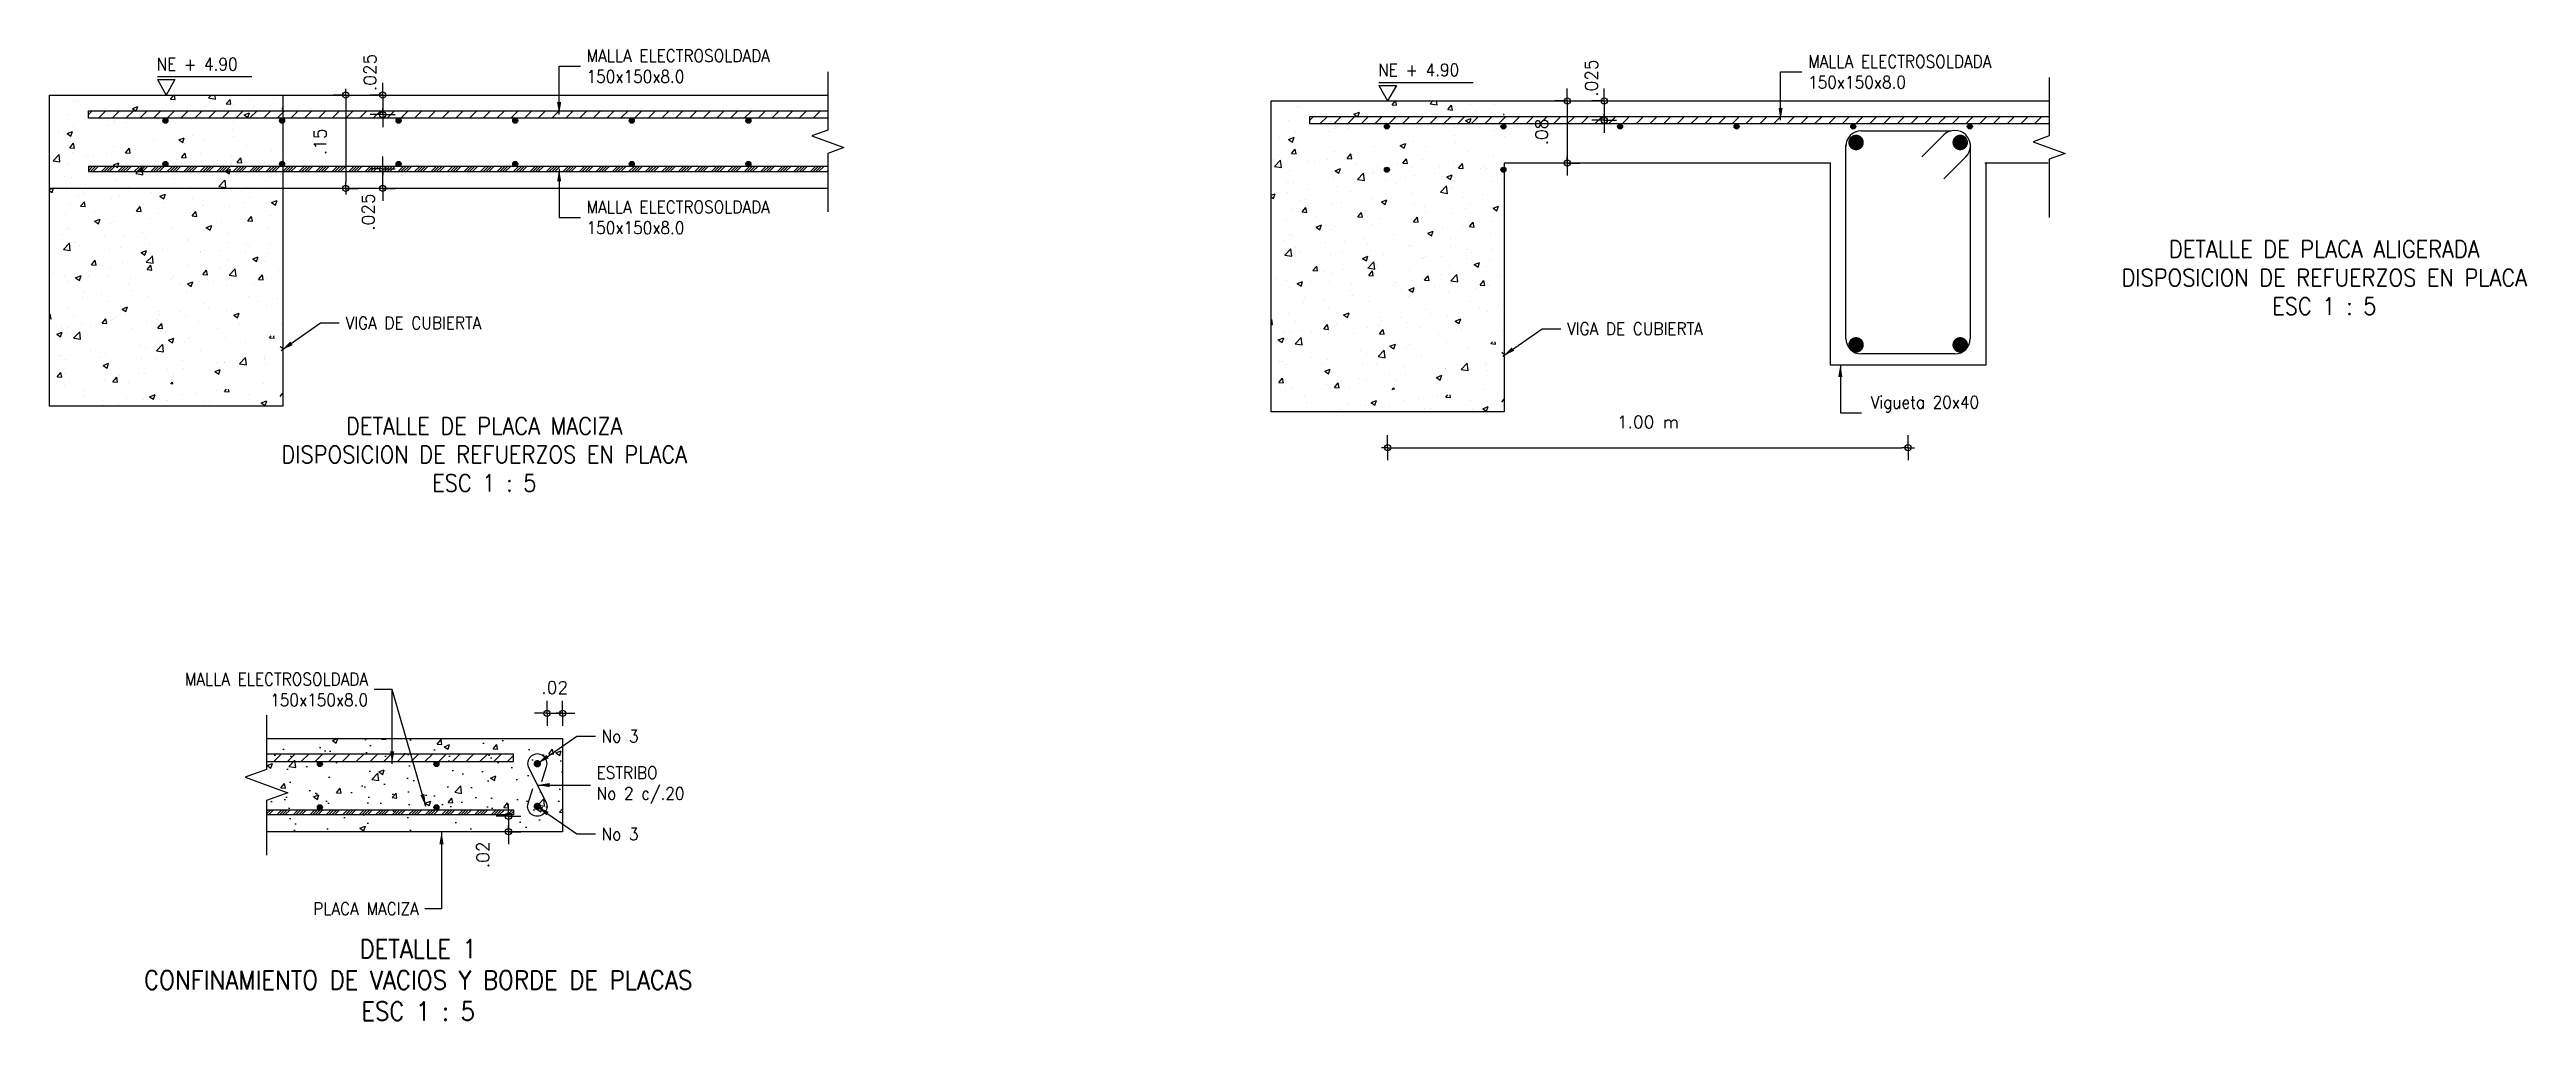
# Model space of a CAD drawing. Header units: feet. Extents: x -398 to 164, y -304 to 319.
# Drawn here: x -241.767 to -238.581, y -159.073 to -157.825 of the extents above; entities that cross this region are included whole.
import ezdxf

# ---------------------------------------------------------------- set-up
doc = ezdxf.new("R2010")
doc.units = ezdxf.units.FT
doc.header["$MEASUREMENT"] = 0
doc.layers.get('DEFPOINTS').update_dxf_attribs({"lineweight": 0})
for name, color, linetype in [('ACERO-2', 11, 'Continuous'), ('ACERO-3', 4, 'Continuous'), ('ACERO-4', 2, 'Continuous'), ('DIM', 7, 'Continuous'), ('ESTR', 7, 'Continuous'), ('FLECHAS', 7, 'Continuous'), ('HATCH', 9, 'Continuous'), ('PLACA', 3, 'Continuous'), ('PROV', 4, 'Continuous'), ('TEXTO', 7, 'Continuous')]:
    doc.layers.add(name, color=color, linetype=linetype)
doc.layers.add('TX', color=60, linetype='Continuous', lineweight=0)
doc.styles.add('D010N', font='romans.shx', dxfattribs={"height": 0.016})
doc.styles.add('ROMANS', font='romans.shx', dxfattribs={"width": 0.9})
doc.styles.add('SETEYCO', font='ROMANS.shx', dxfattribs={"width": 0.9, "height": 0.24})
doc.dimstyles.new('D010', dxfattribs={"dimtxt": 0.15, "dimasz": 0.008, "dimexe": 0, "dimexo": 0, "dimgap": 0.025, "dimtad": 1, "dimzin": 4, "dimdsep": 46, "dimtxsty": 'D010N', "dimblk1": 'DIMBLK', "dimblk2": 'DIMBLK', "dimsah": 1, "dimcen": 0.09, "dimse1": 1, "dimse2": 1, "dimclrd": 9, "dimclre": 256, "dimclrt": 256, "dimadec": 0, "dimazin": 0, "dimtfac": 6, "dimtix": 1, "dimtmove": 2, "dimatfit": 3, "dimfxl": 1, "dimtvp": 0.466667, "dimtolj": 1, "dimtzin": 4, "dimarcsym": 0})
doc.dimstyles.new('D010$7', dxfattribs={"dimtxt": 0.016, "dimasz": 0.016, "dimexe": 0, "dimexo": 0, "dimgap": 0.025, "dimtad": 1, "dimzin": 4, "dimdsep": 46, "dimtxsty": 'D010N', "dimblk1": 'DIMBLK', "dimblk2": 'DIMBLK', "dimsah": 1, "dimcen": 0.09, "dimse1": 1, "dimse2": 1, "dimclrd": 9, "dimclre": 256, "dimclrt": 256, "dimadec": 0, "dimazin": 0, "dimtfac": 6, "dimtix": 1, "dimtmove": 2, "dimatfit": 3, "dimfxl": 1, "dimtvp": 0.466667, "dimtolj": 1, "dimtzin": 4, "dimarcsym": 0})

msp = doc.modelspace()

# ---------------------------------------------------------------- texts
at = {"layer": 'TEXTO', "char_height": 0.016, "style": 'SETEYCO'}
for s, insert, attachment_point in [('MALLA ELECTROSOLDADA \\P150x150x8.0', (-241.0764, -157.846), 4), ('MALLA ELECTROSOLDADA \\P150x150x8.0', (-239.5049, -157.8534), 4), ('MALLA ELECTROSOLDADA \\P150x150x8.0', (-241.0764, -158.0405), 4), ('VIGA DE CUBIERTA', (-241.3865, -158.1763), 4), ('VIGA DE CUBIERTA', (-239.815, -158.1837), 4), ('Vigueta 20x40', (-239.4243, -158.2809), 4), ('MALLA ELECTROSOLDADA \\P150x150x8.0', (-241.3575, -158.6477), 6), ('No 3', (-241.057, -158.7077), 4), ('ESTRIBO \\PNo 2 c/.20', (-241.0634, -158.7706), 4), ('No 3', (-241.057, -158.8335), 4), ('PLACA MACIZA', (-241.2923, -158.9296), 6)]:
    msp.add_mtext(s, dxfattribs=dict(at, insert=insert, attachment_point=attachment_point))
at = {"layer": 'TX', "attachment_point": 5, "style": 'SETEYCO'}
for s, insert, char_height in [('DETALLE DE PLACA ALIGERADA\\PDISPOSICION DE REFUERZOS EN PLACA\\PESC 1 : 5', (-238.8408, -158.118), 0.022), ('DETALLE DE PLACA MACIZA\\PDISPOSICION DE REFUERZOS EN PLACA\\PESC 1 : 5', (-241.208, -158.3454), 0.022), ('DETALLE 1\\PCONFINAMIENTO DE VACIOS Y BORDE DE PLACAS \\PESC 1 : 5', (-241.2931, -159.0213), 0.024)]:
    msp.add_mtext(s, dxfattribs=dict(at, insert=insert, char_height=char_height))

# ---------------------------------------------------------------- blocks, each defined once
blk = doc.blocks.new('DIMBLK')
for q in [(0, 2), (0, -2), (-1, 0), (1, 0)]:
    blk.add_line((0, 0), q)
blk.add_circle((0, 0), 0.5)
blk = doc.blocks.new('*D224')
at = {"layer": 'DEFPOINTS', "color": 0, "transparency": 16777216}
for p in [(-241.4673, -157.8833), (-241.7173, -157.9083), (-241.3387, -157.9083)]:
    blk.add_point(p, dxfattribs=at)
at = {"layer": 'DIM', "color": 9, "lineweight": -2, "transparency": 16777216}
for p, q in [((-241.3387, -157.8753), (-241.3387, -157.8673)), ((-241.3387, -157.8833), (-241.3387, -157.9083)), ((-241.3387, -157.9163), (-241.3387, -157.9243))]:
    blk.add_line(p, q, dxfattribs=at)
at = {"layer": 'DIM', "color": 9, "lineweight": -2, "transparency": 16777216, "xscale": 0.008, "yscale": 0.008, "zscale": 0.008}
for p, rotation in [((-241.3387, -157.8833), 270), ((-241.3387, -157.9083), 90)]:
    blk.add_blockref('DIMBLK', p, dxfattribs=dict(at, rotation=rotation))
at = {"layer": 'DIM', "transparency": 16777216, "insert": (-241.355, -157.8541), "char_height": 0.016, "attachment_point": 5, "rotation": 90, "style": 'D010N'}
blk.add_mtext('\\A1;.025', dxfattribs=at)
blk = doc.blocks.new('*D225')
at = {"layer": 'DEFPOINTS', "color": 0, "transparency": 16777216}
for p in [(-241.7173, -157.9783), (-241.3387, -157.9783), (-241.7173, -158.0033)]:
    blk.add_point(p, dxfattribs=at)
at = {"layer": 'DIM', "color": 9, "lineweight": -2, "transparency": 16777216}
for p, q in [((-241.3387, -157.9703), (-241.3387, -157.9623)), ((-241.3387, -158.0033), (-241.3387, -157.9783)), ((-241.3387, -158.0113), (-241.3387, -158.0193))]:
    blk.add_line(p, q, dxfattribs=at)
at = {"layer": 'DIM', "color": 9, "lineweight": -2, "transparency": 16777216, "xscale": 0.008, "yscale": 0.008, "zscale": 0.008}
for p, rotation in [((-241.3387, -157.9783), 270), ((-241.3387, -158.0033), 90)]:
    blk.add_blockref('DIMBLK', p, dxfattribs=dict(at, rotation=rotation))
at = {"layer": 'DIM', "transparency": 16777216, "insert": (-241.3573, -158.0337), "char_height": 0.016, "attachment_point": 5, "rotation": 90, "style": 'D010N'}
blk.add_mtext('\\A1;.025', dxfattribs=at)
blk = doc.blocks.new('*D226')
at = {"layer": 'DEFPOINTS', "color": 0, "transparency": 16777216}
for p in [(-241.3387, -157.8833), (-241.3862, -158.0033), (-241.3387, -158.0033)]:
    blk.add_point(p, dxfattribs=at)
at = {"layer": 'DIM', "color": 9, "lineweight": -2, "transparency": 16777216}
blk.add_line((-241.3862, -157.8913), (-241.3862, -157.9953), dxfattribs=at)
at = {"layer": 'DIM', "color": 9, "lineweight": -2, "transparency": 16777216, "xscale": 0.008, "yscale": 0.008, "zscale": 0.008}
for p, rotation in [((-241.3862, -157.8833), 90), ((-241.3862, -158.0033), 270)]:
    blk.add_blockref('DIMBLK', p, dxfattribs=dict(at, rotation=rotation))
at = {"layer": 'DIM', "transparency": 16777216, "insert": (-241.4192, -157.9433), "char_height": 0.016, "attachment_point": 5, "rotation": 90, "style": 'D010N'}
blk.add_mtext('\\A1;.15', dxfattribs=at)
blk = doc.blocks.new('*D227')
at = {"layer": 'DEFPOINTS', "color": 0, "transparency": 16777216}
for p in [(-241.1398, -158.8106), (-241.1768, -158.8306), (-241.1398, -158.8306)]:
    blk.add_point(p, dxfattribs=at)
at = {"layer": 'DIM', "color": 9, "lineweight": -2, "transparency": 16777216}
for p, q in [((-241.1768, -158.8026), (-241.1768, -158.7946)), ((-241.1768, -158.8106), (-241.1768, -158.8306)), ((-241.1768, -158.8386), (-241.1768, -158.8466))]:
    blk.add_line(p, q, dxfattribs=at)
at = {"layer": 'DIM', "color": 9, "lineweight": -2, "transparency": 16777216, "xscale": 0.008, "yscale": 0.008, "zscale": 0.008}
for p, rotation in [((-241.1768, -158.8106), 270), ((-241.1768, -158.8306), 90)]:
    blk.add_blockref('DIMBLK', p, dxfattribs=dict(at, rotation=rotation))
at = {"layer": 'DIM', "transparency": 16777216, "insert": (-241.2098, -158.8603), "char_height": 0.016, "attachment_point": 5, "rotation": 90, "style": 'D010N'}
blk.add_mtext('\\A1;.02', dxfattribs=at)
blk = doc.blocks.new('*D228')
at = {"layer": 'DEFPOINTS', "color": 0, "transparency": 16777216}
for p in [(-241.1073, -158.6782), (-241.1273, -158.7431), (-241.1073, -158.7431)]:
    blk.add_point(p, dxfattribs=at)
at = {"layer": 'DIM', "color": 9, "lineweight": -2, "transparency": 16777216}
for p, q in [((-241.1353, -158.6782), (-241.1433, -158.6782)), ((-241.1273, -158.6782), (-241.1073, -158.6782)), ((-241.0993, -158.6782), (-241.0913, -158.6782))]:
    blk.add_line(p, q, dxfattribs=at)
at = {"layer": 'DIM', "color": 9, "lineweight": -2, "transparency": 16777216, "xscale": 0.008, "yscale": 0.008, "zscale": 0.008}
blk.add_blockref('DIMBLK', (-241.1273, -158.6782), dxfattribs=at)
at = {"layer": 'DIM', "color": 9, "lineweight": -2, "transparency": 16777216, "xscale": 0.008, "yscale": 0.008, "zscale": 0.008, "rotation": 180}
blk.add_blockref('DIMBLK', (-241.1073, -158.6782), dxfattribs=at)
at = {"layer": 'DIM', "transparency": 16777216, "insert": (-241.1173, -158.6452), "char_height": 0.016, "attachment_point": 5, "style": 'D010N'}
blk.add_mtext('\\A1;.02', dxfattribs=at)
blk = doc.blocks.new('nivel100')
at = {"layer": 'TEXTO'}
for p, q in [((-0.113, 0.238), (1.102, 0.238)), ((-0.113, 0.199), (0.112, 0.199)), ((-0.113, 0.199), (0, 0)), ((0.112, 0.199), (0, 0))]:
    blk.add_line(p, q, dxfattribs=at)
at = {"layer": 'TEXTO', "style": 'ROMANS', "width": 0.9}
blk.add_attdef('NE+0.00', (-0.123, 0.318), '', height=0.16, dxfattribs=at)
blk = doc.blocks.new('*D336')
at = {"layer": 'DEFPOINTS', "color": 0, "transparency": 16777216}
for p in [(-239.8958, -157.8907), (-240.1458, -157.9157), (-239.7672, -157.9157)]:
    blk.add_point(p, dxfattribs=at)
at = {"layer": 'DIM', "color": 9, "lineweight": -2, "transparency": 16777216}
for p, q in [((-239.7672, -157.8827), (-239.7672, -157.8747)), ((-239.7672, -157.8907), (-239.7672, -157.9157)), ((-239.7672, -157.9237), (-239.7672, -157.9317))]:
    blk.add_line(p, q, dxfattribs=at)
at = {"layer": 'DIM', "color": 9, "lineweight": -2, "transparency": 16777216, "xscale": 0.008, "yscale": 0.008, "zscale": 0.008}
for p, rotation in [((-239.7672, -157.8907), 270), ((-239.7672, -157.9157), 90)]:
    blk.add_blockref('DIMBLK', p, dxfattribs=dict(at, rotation=rotation))
at = {"layer": 'DIM', "transparency": 16777216, "insert": (-239.7836, -157.8614), "char_height": 0.016, "attachment_point": 5, "rotation": 90, "style": 'D010N'}
blk.add_mtext('\\A1;.025', dxfattribs=at)
blk = doc.blocks.new('*D337')
at = {"layer": 'DEFPOINTS', "color": 0, "transparency": 16777216}
for p in [(-239.7672, -157.8907), (-239.8147, -157.9707), (-239.7672, -157.9707)]:
    blk.add_point(p, dxfattribs=at)
at = {"layer": 'DIM', "color": 9, "lineweight": -2, "transparency": 16777216}
for p, q in [((-239.8147, -157.8827), (-239.8147, -157.8747)), ((-239.8147, -157.8907), (-239.8147, -157.9707)), ((-239.8147, -157.9787), (-239.8147, -157.9867))]:
    blk.add_line(p, q, dxfattribs=at)
at = {"layer": 'DIM', "color": 9, "lineweight": -2, "transparency": 16777216, "xscale": 0.008, "yscale": 0.008, "zscale": 0.008}
for p, rotation in [((-239.8147, -157.8907), 270), ((-239.8147, -157.9707), 90)]:
    blk.add_blockref('DIMBLK', p, dxfattribs=dict(at, rotation=rotation))
at = {"layer": 'DIM', "transparency": 16777216, "insert": (-239.8477, -157.9307), "char_height": 0.016, "attachment_point": 5, "rotation": 90, "style": 'D010N'}
blk.add_mtext('\\A1;.08', dxfattribs=at)
blk = doc.blocks.new('*D338')
at = {"layer": 'DEFPOINTS', "color": 0, "transparency": 16777216}
for p in [(-239.3762, -158.2307), (-240.0458, -158.2907), (-239.3762, -158.3367)]:
    blk.add_point(p, dxfattribs=at)
at = {"layer": 'DIM', "color": 9, "lineweight": -2, "transparency": 16777216}
blk.add_line((-240.0378, -158.3367), (-239.3842, -158.3367), dxfattribs=at)
at = {"layer": 'DIM', "color": 9, "lineweight": -2, "transparency": 16777216, "xscale": 0.008, "yscale": 0.008, "zscale": 0.008, "rotation": 180}
blk.add_blockref('DIMBLK', (-240.0458, -158.3367), dxfattribs=at)
at = {"layer": 'DIM', "color": 9, "lineweight": -2, "transparency": 16777216, "xscale": 0.008, "yscale": 0.008, "zscale": 0.008}
blk.add_blockref('DIMBLK', (-239.3762, -158.3367), dxfattribs=at)
at = {"layer": 'DIM', "transparency": 16777216, "insert": (-239.711, -158.3037), "char_height": 0.016, "attachment_point": 5, "style": 'D010N'}
blk.add_mtext('\\A1;1.00 m', dxfattribs=at)

# ---------------------------------------------------------------- dimensions: what is measured, and where the dimension line sits
at = {"layer": 'DIM'}
for base, p1, p2, angle, picture, middle in [((-241.3387, -157.9083), (-241.4673, -157.8833), (-241.7173, -157.9083), 90, '*D224', (-241.355, -157.8541)), ((-239.7672, -157.9157), (-239.8958, -157.8907), (-240.1458, -157.9157), 90, '*D336', (-239.7836, -157.8614)), ((-241.3387, -157.9783), (-241.7173, -158.0033), (-241.7173, -157.9783), 270, '*D225', (-241.3573, -158.0337))]:
    dim = msp.add_linear_dim(base=base, p1=p1, p2=p2, angle=angle, dimstyle='D010', override={"dimdec": 3}, dxfattribs=at)
    dim.commit()
    dim.dimension.update_dxf_attribs({"geometry": picture, "text_midpoint": middle, "dimtype": 160})
dim = msp.add_linear_dim(base=(-241.3862, -158.0033), p1=(-241.3387, -157.8833), p2=(-241.3387, -158.0033), angle=90, text='.15', dimstyle='D010', dxfattribs=at)
dim.commit()
dim.dimension.update_dxf_attribs({"geometry": '*D226', "text_midpoint": (-241.4192, -157.9433)})
dim = msp.add_linear_dim(base=(-239.8147, -157.9707), p1=(-239.7672, -157.8907), p2=(-239.7672, -157.9707), angle=90, dimstyle='D010', dxfattribs=at)
dim.commit()
dim.dimension.update_dxf_attribs({"geometry": '*D337', "text_midpoint": (-239.8477, -157.9307)})
dim = msp.add_linear_dim(base=(-239.3762, -158.3367), p1=(-240.0458, -158.2907), p2=(-239.3762, -158.2307), text='1.00 m', dimstyle='D010', dxfattribs=at)
dim.commit()
dim.dimension.update_dxf_attribs({"geometry": '*D338', "text_midpoint": (-239.711, -158.3037)})
dim = msp.add_linear_dim(base=(-241.1073, -158.6782), p1=(-241.1273, -158.7431), p2=(-241.1073, -158.7431), dimstyle='D010', dxfattribs=at)
dim.commit()
dim.dimension.update_dxf_attribs({"geometry": '*D228', "text_midpoint": (-241.1173, -158.6452)})
dim = msp.add_linear_dim(base=(-241.1768, -158.8306), p1=(-241.1398, -158.8106), p2=(-241.1398, -158.8306), angle=270, dimstyle='D010', dxfattribs=at)
dim.commit()
dim.dimension.update_dxf_attribs({"geometry": '*D227', "text_midpoint": (-241.2098, -158.8603), "dimtype": 160})

# ---------------------------------------------------------------- hatches: boundary and pattern name
at = {"layer": 'ACERO-3'}
h = msp.add_hatch(color=256, dxfattribs=at)
edge = h.paths.add_edge_path()
edge.add_arc((-241.6182, -157.9163), 0.00325, 0, 360)
h = msp.add_hatch(color=256, dxfattribs=at)
edge = h.paths.add_edge_path()
edge.add_arc((-241.4682, -157.9163), 0.00325, 0, 360)
h = msp.add_hatch(color=256, dxfattribs=at)
edge = h.paths.add_edge_path()
edge.add_arc((-241.3182, -157.9163), 0.00325, 0, 360)
h = msp.add_hatch(color=256, dxfattribs=at)
edge = h.paths.add_edge_path()
edge.add_arc((-241.1682, -157.9163), 0.00325, 0, 360)
h = msp.add_hatch(color=256, dxfattribs=at)
edge = h.paths.add_edge_path()
edge.add_arc((-241.0182, -157.9163), 0.00325, 0, 360)
h = msp.add_hatch(color=256, dxfattribs=at)
edge = h.paths.add_edge_path()
edge.add_arc((-240.8682, -157.9163), 0.00325, 0, 360)
h = msp.add_hatch(color=256, dxfattribs=at)
edge = h.paths.add_edge_path()
edge.add_arc((-240.0468, -157.9237), 0.00325, 0, 360)
h = msp.add_hatch(color=256, dxfattribs=at)
edge = h.paths.add_edge_path()
edge.add_arc((-239.8968, -157.9237), 0.00325, 0, 360)
h = msp.add_hatch(color=256, dxfattribs=at)
edge = h.paths.add_edge_path()
edge.add_arc((-239.7468, -157.9237), 0.00325, 0, 360)
h = msp.add_hatch(color=256, dxfattribs=at)
edge = h.paths.add_edge_path()
edge.add_arc((-239.5968, -157.9237), 0.00325, 0, 360)
h = msp.add_hatch(color=256, dxfattribs=at)
edge = h.paths.add_edge_path()
edge.add_arc((-239.4468, -157.9237), 0.00325, 0, 360)
h = msp.add_hatch(color=256, dxfattribs=at)
edge = h.paths.add_edge_path()
edge.add_arc((-239.2968, -157.9237), 0.00325, 0, 360)
h = msp.add_hatch(color=256, dxfattribs=at)
edge = h.paths.add_edge_path()
edge.add_arc((-241.6182, -157.9718), 0.00325, 0, 360)
h = msp.add_hatch(color=256, dxfattribs=at)
edge = h.paths.add_edge_path()
edge.add_arc((-241.4682, -157.9718), 0.00325, 0, 360)
h = msp.add_hatch(color=256, dxfattribs=at)
edge = h.paths.add_edge_path()
edge.add_arc((-241.3182, -157.9718), 0.00325, 0, 360)
h = msp.add_hatch(color=256, dxfattribs=at)
edge = h.paths.add_edge_path()
edge.add_arc((-241.1682, -157.9718), 0.00325, 0, 360)
h = msp.add_hatch(color=256, dxfattribs=at)
edge = h.paths.add_edge_path()
edge.add_arc((-241.0182, -157.9718), 0.00325, 0, 360)
h = msp.add_hatch(color=256, dxfattribs=at)
edge = h.paths.add_edge_path()
edge.add_arc((-240.8682, -157.9718), 0.00325, 0, 360)
h = msp.add_hatch(color=256, dxfattribs=at)
edge = h.paths.add_edge_path()
edge.add_arc((-240.0468, -157.9792), 0.00325, 0, 360)
h = msp.add_hatch(color=256, dxfattribs=at)
edge = h.paths.add_edge_path()
edge.add_arc((-239.8968, -157.9792), 0.00325, 0, 360)
h = msp.add_hatch(color=256, dxfattribs=at)
edge = h.paths.add_edge_path()
edge.add_arc((-241.4195, -158.7436), 0.00325, 180, 540, ccw=False)
h = msp.add_hatch(color=256, dxfattribs=at)
edge = h.paths.add_edge_path()
edge.add_arc((-241.2695, -158.7436), 0.00325, 0, 360)
h = msp.add_hatch(color=256, dxfattribs=at)
edge = h.paths.add_edge_path()
edge.add_arc((-241.4195, -158.7991), 0.00325, 180, 540, ccw=False)
h = msp.add_hatch(color=256, dxfattribs=at)
edge = h.paths.add_edge_path()
edge.add_arc((-241.2695, -158.7991), 0.00325, 180, 540, ccw=False)
at = {"layer": 'HATCH'}
h = msp.add_hatch(dxfattribs=at)
h.set_pattern_fill('ANSI31', color=256, scale=0.1, style=0)
h.set_pattern_definition([(45, (-38.48464, -255.567253), (-0.00883883476, 0.00883883476), [])])
h.paths.add_polyline_path([(-240.7662, -157.913), (-240.7662, -157.9035), (-241.7173, -157.9035), (-241.7173, -157.913)])
h = msp.add_hatch(dxfattribs=at)
h.set_pattern_fill('ANSI31', color=256, scale=0.1, style=0)
h.set_pattern_definition([(45, (-36.913182, -255.574644), (-0.00883883476, 0.00883883476), [])])
h.paths.add_polyline_path([(-239.1947, -157.9204), (-239.1947, -157.9109), (-240.1458, -157.9109), (-240.1458, -157.9204)])
h = msp.add_hatch(dxfattribs=at)
h.set_pattern_fill('ANSI34', color=256, scale=0.02, style=0)
h.set_pattern_definition([(45, (-2717.5184, -490.035346), (-0.01060660172, 0.01060660172), []), (45, (-2717.514864, -490.035346), (-0.01060660172, 0.01060660172), []), (45, (-2717.511329, -490.035346), (-0.01060660172, 0.01060660172), []), (45, (-2717.507793, -490.035346), (-0.01060660172, 0.01060660172), [])])
h.paths.add_polyline_path([(-240.7662, -157.9815), (-240.7662, -157.975), (-241.7173, -157.975), (-241.7173, -157.9815)])
h = msp.add_hatch(dxfattribs=at)
h.set_pattern_fill('AR-CONC', color=256, scale=0.01, style=0)
h.set_pattern_definition([(50, (-0.14486, 0.093445), (0.071726018, -0.006275213), [0.0075, -0.0825]), (355, (-0.14486, 0.093445), (-0.013875133, 0.075219213), [0.006, -0.066]), (100.451444, (-0.138886, 0.09292), (0.057850885, 0.068943999), [0.00637402, -0.070114211]), (46.1842, (-0.14486, 0.113445), (0.106724133, -0.016551928), [0.01125, -0.12375]), (96.635635, (-0.13597, 0.11207), (0.093466195, 0.09741186), [0.009561034, -0.105171376]), (351.184164, (-0.14486, 0.11345), (0.093466195, 0.09741186), [0.009, -0.099]), (21, (-0.13486, 0.108445), (0.059690705, -0.040261889), [0.0075, -0.0825]), (326, (-0.13486, 0.108445), (0.024331533, 0.072515005), [0.006, -0.066]), (71.451445, (-0.12989, 0.10509), (0.084022238, 0.032253115), [0.006374019, -0.070114211]), (37.5, (-0.144863, 0.093445), (0.0012159855, 0.0332893854), [0, -0.0652, 0, -0.067, 0, -0.06625]), (7.5, (-0.144863, 0.093445), (0.0263069537, 0.039441171), [0, -0.0382, 0, -0.0637, 0, -0.02525]), (327.5, (-0.167163, 0.093445), (0.0533822436, -0.0022554872), [0, -0.025, 0, -0.078, 0, -0.1035]), (317.5, (-0.177163, 0.093445), (0.058318617, 0.010010498), [0, -0.0325, 0, -0.0518, 0, -0.0735])])
h.paths.add_polyline_path([(-241.1073, -158.7106), (-241.4881, -158.7106), (-241.4881, -158.7431), (-241.4669, -158.7431, -1), (-241.4629, -158.7431), (-241.3669, -158.7431, -1), (-241.3629, -158.7431), (-241.2669, -158.7431, -1), (-241.2629, -158.7431, -1), (-241.2669, -158.7431), (-241.3629, -158.7431, -1), (-241.3669, -158.7431), (-241.4629, -158.7431, -1), (-241.4669, -158.7431), (-241.4881, -158.7431), (-241.4881, -158.7506), (-241.5156, -158.7606), (-241.4607, -158.7806), (-241.4881, -158.7906), (-241.4881, -158.7981), (-241.4669, -158.7981, -1), (-241.4629, -158.7981), (-241.3669, -158.7981, -1), (-241.3629, -158.7981), (-241.2669, -158.7981, -1), (-241.2629, -158.7981, -1), (-241.2669, -158.7981), (-241.3629, -158.7981, -1), (-241.3669, -158.7981), (-241.4629, -158.7981, -1), (-241.4669, -158.7981), (-241.4881, -158.7981), (-241.4881, -158.8306), (-241.1073, -158.8306)])
h.paths.add_polyline_path([(-241.1421, -158.7431, -1), (-241.1374, -158.7431, -1)], flags=16)
h.paths.add_polyline_path([(-241.1374, -158.7981, -1), (-241.1421, -158.7981, -1)], flags=16)
h.paths.add_polyline_path([(-241.2582, -158.791), (-241.2582, -158.7502), (-241.2342, -158.7502), (-241.2342, -158.791)], flags=24)
h = msp.add_hatch(dxfattribs=at)
h.set_pattern_fill('ANSI31', color=256, scale=0.1, style=0)
h.set_pattern_definition([(45, (-39.743981, -256.394573), (-0.00883883476, 0.00883883476), [])])
h.paths.add_polyline_path([(-241.4881, -158.7308), (-241.4881, -158.7403), (-241.1705, -158.7403), (-241.1705, -158.7308)])
h = msp.add_hatch(dxfattribs=at)
h.set_pattern_fill('ANSI34', color=256, scale=0.02, style=0)
h.set_pattern_definition([(45, (-2718.77774, -490.862666), (-0.01060660172, 0.01060660172), []), (45, (-2718.774205, -490.862666), (-0.01060660172, 0.01060660172), []), (45, (-2718.77067, -490.862666), (-0.01060660172, 0.01060660172), []), (45, (-2718.767134, -490.862666), (-0.01060660172, 0.01060660172), [])])
h.paths.add_polyline_path([(-241.4881, -158.8023), (-241.4881, -158.8088), (-241.1705, -158.8088), (-241.1705, -158.8023)])

# ---------------------------------------------------------------- linework, layer by layer
at = {"layer": 'ACERO-2'}
for p, q in [((-239.4564, -158.1961), (-239.4564, -157.9474)), ((-239.4365, -157.9293), (-239.321, -157.9293)), ((-239.3585, -157.9628), (-239.3302, -157.9345)), ((-239.2963, -157.9459), (-239.2963, -158.1961)), ((-239.3302, -157.9911), (-239.3019, -157.9628)), ((-239.3163, -158.2161), (-239.4364, -158.2161))]:
    msp.add_line(p, q, dxfattribs=at)
msp.add_lwpolyline([(-241.1338, -158.7662), (-241.1278, -158.7468, 1.354006), (-241.1517, -158.7468), (-241.1278, -158.7944, -1.354006), (-241.1517, -158.7944), (-241.1457, -158.775)], format="xyb", dxfattribs=at)
for centre, start, end in [((-239.4365, -157.9493), 90, 180), ((-239.3161, -157.9487), 315, 135), ((-239.4364, -158.1961), 180, 270), ((-239.3163, -158.1961), 270, 0)]:
    msp.add_arc(centre, 0.02, start, end, dxfattribs=at)
at = {"layer": 'ACERO-3'}
for points in [[(-240.7662, -157.975), (-241.7173, -157.975), (-241.7173, -157.9815), (-240.7662, -157.9815)], [(-241.4881, -158.8023), (-241.1705, -158.8023), (-241.1705, -158.8088), (-241.4881, -158.8088)]]:
    msp.add_lwpolyline(points, dxfattribs=at)
for centre in [(-241.6182, -157.9163), (-241.4682, -157.9163), (-241.3182, -157.9163), (-241.1682, -157.9163), (-241.0182, -157.9163), (-240.8682, -157.9163), (-240.0468, -157.9237), (-239.8968, -157.9237), (-239.7468, -157.9237), (-239.5968, -157.9237), (-239.4468, -157.9237), (-239.2968, -157.9237), (-241.6182, -157.9718), (-241.4682, -157.9718), (-241.3182, -157.9718), (-241.1682, -157.9718), (-241.0182, -157.9718), (-240.8682, -157.9718), (-240.0468, -157.9792), (-239.8968, -157.9792), (-241.4195, -158.7436), (-241.2695, -158.7436), (-241.4195, -158.7991), (-241.2695, -158.7991)]:
    msp.add_circle(centre, 0.00325, dxfattribs=at)
at = {"layer": 'ACERO-4'}
for points in [[(-240.7662, -157.913), (-241.7173, -157.913), (-241.7173, -157.9035), (-240.7662, -157.9035)], [(-239.1947, -157.9204), (-240.1458, -157.9204), (-240.1458, -157.9109), (-239.1947, -157.9109)], [(-241.4881, -158.7403), (-241.1705, -158.7403), (-241.1705, -158.7308), (-241.4881, -158.7308)]]:
    msp.add_lwpolyline(points, dxfattribs=at)
at = {"layer": 'ESTR'}
for points, const_width in [([(-239.4482, -157.9442, 1), (-239.4382, -157.9442, 1)], 0.01), ([(-239.3142, -157.9442, 1), (-239.3042, -157.9442, 1)], 0.01), ([(-239.4482, -158.2045, 1), (-239.4382, -158.2045, 1)], 0.01), ([(-239.3142, -158.2045, 1), (-239.3042, -158.2045, 1)], 0.01), ([(-241.1421, -158.7431, 1), (-241.1374, -158.7431, 1)], 0.00477), ([(-241.1421, -158.7981, 1), (-241.1374, -158.7981, 1)], 0.00477)]:
    msp.add_lwpolyline(points, format="xyb", close=True, dxfattribs=dict(at, const_width=const_width))
at = {"layer": 'HATCH'}
for p, q in [((-241.735, -157.8899), (-241.735, -157.8899)), ((-241.7301, -157.8912), (-241.7301, -157.8912)), ((-241.7233, -157.8835), (-241.7233, -157.8835)), ((-241.6116, -157.8883), (-241.6074, -157.8833)), ((-241.6116, -157.8883), (-241.6056, -157.8888)), ((-241.6056, -157.8888), (-241.6067, -157.8833)), ((-241.5626, -157.8869), (-241.5591, -157.8833)), ((-241.5626, -157.8869), (-241.5537, -157.8883)), ((-241.5537, -157.8883), (-241.5543, -157.8833)), ((-241.5399, -157.8946), (-241.5351, -157.8888)), ((-241.5399, -157.8946), (-241.5339, -157.8951)), ((-241.5339, -157.8951), (-241.5351, -157.8888)), ((-241.5305, -157.8948), (-241.5305, -157.8948)), ((-241.5101, -157.8885), (-241.5101, -157.8885)), ((-241.4791, -157.8877), (-241.4791, -157.8877)), ((-240.1518, -157.8909), (-240.1518, -157.8909)), ((-240.0401, -157.8957), (-240.0359, -157.8907)), ((-240.0342, -157.8962), (-240.0352, -157.8907)), ((-239.9911, -157.8943), (-239.9876, -157.8907)), ((-239.9911, -157.8943), (-239.9822, -157.8956)), ((-239.9822, -157.8956), (-239.9828, -157.8907)), ((-241.7447, -157.9079), (-241.7447, -157.9079)), ((-241.7362, -157.9232), (-241.7362, -157.9232)), ((-241.6933, -157.9223), (-241.6933, -157.9223)), ((-241.6913, -157.9101), (-241.6913, -157.9101)), ((-241.6851, -157.9185), (-241.6851, -157.9185)), ((-241.6843, -157.9157), (-241.6843, -157.9157)), ((-241.6682, -157.919), (-241.6682, -157.919)), ((-241.6607, -157.9006), (-241.6537, -157.8979)), ((-241.6607, -157.9006), (-241.6557, -157.9039)), ((-241.6557, -157.9039), (-241.6537, -157.8979)), ((-241.6379, -157.9124), (-241.6379, -157.9124)), ((-241.6329, -157.9087), (-241.6329, -157.9087)), ((-241.6303, -157.914), (-241.6303, -157.914)), ((-241.6268, -157.9085), (-241.6268, -157.9085)), ((-241.5845, -157.9146), (-241.5845, -157.9146)), ((-241.5824, -157.9023), (-241.5824, -157.9023)), ((-241.5684, -157.8985), (-241.5684, -157.8985)), ((-241.5672, -157.9057), (-241.5672, -157.9057)), ((-241.5422, -157.9024), (-241.5422, -157.9024)), ((-241.5311, -157.9169), (-241.5311, -157.9169)), ((-241.517, -157.9086), (-241.51, -157.9059)), ((-241.517, -157.9086), (-241.512, -157.9119)), ((-241.512, -157.9119), (-241.5099, -157.9059)), ((-241.5043, -157.8975), (-241.5043, -157.8975)), ((-241.4803, -157.921), (-241.4803, -157.921)), ((-241.4777, -157.9191), (-241.4777, -157.9191)), ((-241.4682, -157.9009), (-241.4673, -157.8998)), ((-241.4682, -157.9009), (-241.4673, -157.9009)), ((-240.1732, -157.9153), (-240.1732, -157.9153)), ((-240.1635, -157.8973), (-240.1635, -157.8973)), ((-240.1586, -157.8986), (-240.1586, -157.8986)), ((-240.1198, -157.9175), (-240.1198, -157.9175)), ((-240.1136, -157.9259), (-240.1136, -157.9259)), ((-240.1128, -157.9231), (-240.1128, -157.9231)), ((-240.0968, -157.9264), (-240.0968, -157.9264)), ((-240.0892, -157.908), (-240.0822, -157.9053)), ((-240.0892, -157.908), (-240.0842, -157.9113)), ((-240.0842, -157.9113), (-240.0822, -157.9053)), ((-240.0664, -157.9198), (-240.0664, -157.9198)), ((-240.0614, -157.9161), (-240.0614, -157.9161)), ((-240.0589, -157.9214), (-240.0589, -157.9214)), ((-240.0553, -157.9159), (-240.0553, -157.9159)), ((-240.0401, -157.8957), (-240.0342, -157.8962)), ((-240.013, -157.922), (-240.013, -157.922)), ((-240.0109, -157.9097), (-240.0109, -157.9097)), ((-239.997, -157.9059), (-239.997, -157.9059)), ((-239.9957, -157.9131), (-239.9957, -157.9131)), ((-239.9707, -157.9098), (-239.9707, -157.9098)), ((-239.9684, -157.902), (-239.9636, -157.8962)), ((-239.9684, -157.902), (-239.9624, -157.9025)), ((-239.9624, -157.9025), (-239.9636, -157.8962)), ((-239.9597, -157.9243), (-239.9597, -157.9243)), ((-239.959, -157.9022), (-239.959, -157.9022)), ((-239.9455, -157.916), (-239.9385, -157.9133)), ((-239.9455, -157.916), (-239.9405, -157.9193)), ((-239.9405, -157.9193), (-239.9385, -157.9133)), ((-239.9387, -157.8959), (-239.9387, -157.8959)), ((-239.9328, -157.9048), (-239.9328, -157.9048)), ((-239.9077, -157.8951), (-239.9077, -157.8951)), ((-239.9063, -157.9265), (-239.9063, -157.9265)), ((-239.8967, -157.9082), (-239.8958, -157.9072)), ((-239.8967, -157.9082), (-239.8958, -157.9083)), ((-241.7564, -157.9306), (-241.7564, -157.9306)), ((-241.7447, -157.9328), (-241.7377, -157.9301)), ((-241.7447, -157.9328), (-241.7397, -157.9362)), ((-241.7434, -157.9285), (-241.7434, -157.9285)), ((-241.7412, -157.951), (-241.7364, -157.9452)), ((-241.7412, -157.951), (-241.7352, -157.9515)), ((-241.7397, -157.9362), (-241.7377, -157.9301)), ((-241.7374, -157.9565), (-241.7374, -157.9565)), ((-241.7352, -157.9515), (-241.7364, -157.9452)), ((-241.6945, -157.9585), (-241.6945, -157.9585)), ((-241.6855, -157.949), (-241.6855, -157.949)), ((-241.6695, -157.9573), (-241.6646, -157.9515)), ((-241.6695, -157.9573), (-241.6635, -157.9578)), ((-241.6635, -157.9578), (-241.6646, -157.9515)), ((-241.6567, -157.9535), (-241.6567, -157.9535)), ((-241.6341, -157.942), (-241.6341, -157.942)), ((-241.601, -157.9408), (-241.594, -157.9382)), ((-241.601, -157.9408), (-241.596, -157.9442)), ((-241.5977, -157.9635), (-241.5929, -157.9578)), ((-241.596, -157.9442), (-241.594, -157.9382)), ((-241.5935, -157.9452), (-241.5935, -157.9452)), ((-241.5917, -157.964), (-241.5929, -157.9578)), ((-241.5836, -157.9356), (-241.5836, -157.9356)), ((-241.5726, -157.9582), (-241.5726, -157.9582)), ((-241.5685, -157.9419), (-241.5685, -157.9419)), ((-241.5317, -157.9281), (-241.5317, -157.9281)), ((-241.5306, -157.9369), (-241.5306, -157.9369)), ((-241.5142, -157.9482), (-241.5142, -157.9482)), ((-241.4815, -157.9543), (-241.4815, -157.9543)), ((-241.4674, -157.9286), (-241.4674, -157.9286)), ((-240.185, -157.938), (-240.185, -157.938)), ((-240.1732, -157.9402), (-240.1662, -157.9375)), ((-240.1732, -157.9402), (-240.1683, -157.9436)), ((-240.1719, -157.9359), (-240.1719, -157.9359)), ((-240.1697, -157.9584), (-240.1649, -157.9526)), ((-240.1697, -157.9584), (-240.1637, -157.9589)), ((-240.1683, -157.9436), (-240.1662, -157.9375)), ((-240.1637, -157.9589), (-240.1649, -157.9526)), ((-240.1647, -157.9306), (-240.1647, -157.9306)), ((-240.1218, -157.9297), (-240.1218, -157.9297)), ((-240.114, -157.9564), (-240.114, -157.9564)), ((-240.0627, -157.9494), (-240.0627, -157.9494)), ((-240.0295, -157.9482), (-240.0225, -157.9455)), ((-240.0295, -157.9482), (-240.0245, -157.9516)), ((-240.0245, -157.9516), (-240.0225, -157.9455)), ((-240.022, -157.9526), (-240.022, -157.9526)), ((-240.0122, -157.943), (-240.0122, -157.943)), ((-239.997, -157.9493), (-239.997, -157.9493)), ((-239.9602, -157.9355), (-239.9602, -157.9355)), ((-239.9591, -157.9443), (-239.9591, -157.9443)), ((-239.9428, -157.9556), (-239.9428, -157.9556)), ((-239.9089, -157.9284), (-239.9089, -157.9284)), ((-239.896, -157.936), (-239.896, -157.936)), ((-241.7641, -157.959), (-241.7641, -157.959)), ((-241.7628, -157.9678), (-241.755, -157.9596)), ((-241.7628, -157.9677), (-241.7539, -157.9691)), ((-241.7539, -157.9691), (-241.755, -157.9596)), ((-241.7475, -157.9882), (-241.7475, -157.9882)), ((-241.743, -157.9724), (-241.743, -157.9724)), ((-241.7386, -157.9898), (-241.7386, -157.9898)), ((-241.7196, -157.9618), (-241.7196, -157.9618)), ((-241.7107, -157.9612), (-241.7107, -157.9612)), ((-241.6897, -157.9746), (-241.6897, -157.9746)), ((-241.6892, -157.9782), (-241.6892, -157.9782)), ((-241.6867, -157.9823), (-241.6867, -157.9823)), ((-241.685, -157.9731), (-241.678, -157.9704)), ((-241.685, -157.9731), (-241.68, -157.9765)), ((-241.68, -157.9765), (-241.678, -157.9704)), ((-241.6574, -157.9635), (-241.6574, -157.9635)), ((-241.6561, -157.9843), (-241.6483, -157.9762)), ((-241.656, -157.9843), (-241.6471, -157.9857)), ((-241.6471, -157.9857), (-241.6483, -157.9762)), ((-241.6363, -157.9769), (-241.6363, -157.9769)), ((-241.6353, -157.9753), (-241.6353, -157.9753)), ((-241.6309, -157.9682), (-241.6309, -157.9682)), ((-241.6198, -157.9846), (-241.6198, -157.9846)), ((-241.6069, -157.9901), (-241.6069, -157.9901)), ((-241.604, -157.9657), (-241.604, -157.9657)), ((-241.5977, -157.9635), (-241.5918, -157.964)), ((-241.5948, -157.9813), (-241.5948, -157.9813)), ((-241.5848, -157.9689), (-241.5848, -157.9689)), ((-241.5829, -157.9792), (-241.5829, -157.9792)), ((-241.5569, -157.9763), (-241.5569, -157.9763)), ((-241.5506, -157.968), (-241.5506, -157.968)), ((-241.5486, -157.9801), (-241.5486, -157.9801)), ((-241.5413, -157.9811), (-241.5343, -157.9784)), ((-241.5413, -157.9811), (-241.5363, -157.9845)), ((-241.5363, -157.9845), (-241.5343, -157.9784)), ((-241.5329, -157.9614), (-241.5329, -157.9614)), ((-241.5295, -157.9814), (-241.5295, -157.9814)), ((-241.526, -157.9698), (-241.5212, -157.9641)), ((-241.526, -157.9698), (-241.52, -157.9703)), ((-241.52, -157.9703), (-241.5212, -157.9641)), ((-241.4972, -157.9702), (-241.4972, -157.9702)), ((-241.4937, -157.968), (-241.4937, -157.968)), ((-241.4903, -157.9701), (-241.4903, -157.9701)), ((-241.4828, -157.9876), (-241.4828, -157.9876)), ((-241.4761, -157.9837), (-241.4761, -157.9837)), ((-241.4687, -157.9647), (-241.4687, -157.9647)), ((-240.1927, -157.9664), (-240.1927, -157.9664)), ((-240.1913, -157.9752), (-240.1835, -157.967)), ((-240.1913, -157.9751), (-240.1824, -157.9765)), ((-240.1824, -157.9765), (-240.1835, -157.967)), ((-240.1716, -157.9798), (-240.1716, -157.9798)), ((-240.1659, -157.9639), (-240.1659, -157.9639)), ((-240.1481, -157.9692), (-240.1481, -157.9692)), ((-240.1393, -157.9686), (-240.1393, -157.9686)), ((-240.1231, -157.9659), (-240.1231, -157.9659)), ((-240.1182, -157.982), (-240.1182, -157.982)), ((-240.1177, -157.9856), (-240.1177, -157.9856)), ((-240.1152, -157.9897), (-240.1152, -157.9897)), ((-240.1135, -157.9805), (-240.1065, -157.9778)), ((-240.1135, -157.9805), (-240.1086, -157.9838)), ((-240.1086, -157.9838), (-240.1065, -157.9778)), ((-240.098, -157.9646), (-240.0932, -157.9589)), ((-240.098, -157.9646), (-240.092, -157.9652)), ((-240.092, -157.9652), (-240.0932, -157.9589)), ((-240.0859, -157.9709), (-240.0859, -157.9709)), ((-240.0852, -157.9609), (-240.0852, -157.9609)), ((-240.0846, -157.9917), (-240.0768, -157.9836)), ((-240.0757, -157.9931), (-240.0768, -157.9836)), ((-240.0648, -157.9843), (-240.0648, -157.9843)), ((-240.0639, -157.9827), (-240.0639, -157.9827)), ((-240.0594, -157.9756), (-240.0594, -157.9756)), ((-240.0325, -157.9731), (-240.0325, -157.9731)), ((-240.0263, -157.9709), (-240.0214, -157.9652)), ((-240.0263, -157.9709), (-240.0203, -157.9714)), ((-240.0233, -157.9887), (-240.0233, -157.9887)), ((-240.0203, -157.9714), (-240.0214, -157.9652)), ((-240.0134, -157.9763), (-240.0134, -157.9763)), ((-240.0114, -157.9866), (-240.0114, -157.9866)), ((-240.0011, -157.9656), (-240.0011, -157.9656)), ((-239.9854, -157.9837), (-239.9854, -157.9837)), ((-239.9791, -157.9754), (-239.9791, -157.9754)), ((-239.9771, -157.9875), (-239.9771, -157.9875)), ((-239.9698, -157.9885), (-239.9628, -157.9858)), ((-239.9698, -157.9885), (-239.9649, -157.9919)), ((-239.9648, -157.9919), (-239.9628, -157.9858)), ((-239.9614, -157.9688), (-239.9614, -157.9688)), ((-239.9581, -157.9888), (-239.9581, -157.9888)), ((-239.9545, -157.9772), (-239.9497, -157.9714)), ((-239.9545, -157.9772), (-239.9486, -157.9777)), ((-239.9486, -157.9777), (-239.9497, -157.9714)), ((-239.9258, -157.9776), (-239.9258, -157.9776)), ((-239.9223, -157.9754), (-239.9223, -157.9754)), ((-239.9188, -157.9775), (-239.9188, -157.9775)), ((-239.9101, -157.9617), (-239.9101, -157.9617)), ((-239.8973, -157.9721), (-239.8973, -157.9721)), ((-241.7673, -158.0047), (-241.762, -158.0027)), ((-241.7673, -158.0065), (-241.764, -158.0087)), ((-241.764, -158.0087), (-241.762, -158.0027)), ((-241.7459, -158.0012), (-241.7459, -158.0012)), ((-241.7306, -158.012), (-241.7306, -158.012)), ((-241.7273, -158.0262), (-241.7225, -158.0204)), ((-241.7236, -158.0102), (-241.7236, -158.0102)), ((-241.7213, -158.0267), (-241.7225, -158.0204)), ((-241.7208, -157.9979), (-241.7208, -157.9979)), ((-241.6879, -158.0156), (-241.6879, -158.0156)), ((-241.683, -157.9929), (-241.683, -157.9929)), ((-241.6773, -158.0143), (-241.6773, -158.0143)), ((-241.6652, -158.0002), (-241.6652, -158.0002)), ((-241.6366, -158.0086), (-241.6366, -158.0086)), ((-241.6253, -158.0134), (-241.6183, -158.0107)), ((-241.6253, -158.0134), (-241.6203, -158.0167)), ((-241.6239, -158.0166), (-241.6239, -158.0166)), ((-241.6211, -158.0208), (-241.6211, -158.0208)), ((-241.6203, -158.0167), (-241.6183, -158.0107)), ((-241.586, -158.0022), (-241.586, -158.0022)), ((-241.5832, -158.0158), (-241.5832, -158.0158)), ((-241.5705, -158.0188), (-241.5705, -158.0188)), ((-241.5493, -158.0009), (-241.5416, -157.9927)), ((-241.5493, -158.0008), (-241.5404, -158.0022)), ((-241.5404, -158.0022), (-241.5415, -157.9927)), ((-241.5341, -157.9947), (-241.5341, -157.9947)), ((-241.5201, -158.0075), (-241.5201, -158.0075)), ((-241.5171, -158.0211), (-241.5171, -158.0211)), ((-241.5104, -158.0151), (-241.5104, -158.0151)), ((-241.495, -158.0042), (-241.495, -158.0042)), ((-241.484, -158.0209), (-241.484, -158.0209)), ((-241.4816, -158.0214), (-241.4746, -158.0187)), ((-241.4816, -158.0214), (-241.4766, -158.0247)), ((-241.4766, -158.0247), (-241.4746, -158.0187)), ((-240.1958, -158.0121), (-240.1906, -158.0101)), ((-240.1958, -158.0139), (-240.1926, -158.0161)), ((-240.1926, -158.0161), (-240.1906, -158.0101)), ((-240.1761, -157.9956), (-240.1761, -157.9956)), ((-240.1744, -158.0086), (-240.1744, -158.0086)), ((-240.1672, -157.9972), (-240.1672, -157.9972)), ((-240.1592, -158.0194), (-240.1592, -158.0194)), ((-240.1521, -158.0176), (-240.1521, -158.0176)), ((-240.1494, -158.0053), (-240.1494, -158.0053)), ((-240.1115, -158.0003), (-240.1115, -158.0003)), ((-240.1058, -158.0217), (-240.1058, -158.0217)), ((-240.0938, -158.0075), (-240.0938, -158.0075)), ((-240.0846, -157.9917), (-240.0757, -157.9931)), ((-240.0651, -158.0159), (-240.0651, -158.0159)), ((-240.0538, -158.0207), (-240.0468, -158.0181)), ((-240.0538, -158.0207), (-240.0489, -158.0241)), ((-240.0489, -158.0241), (-240.0468, -158.0181)), ((-240.0483, -157.992), (-240.0483, -157.992)), ((-240.0355, -157.9975), (-240.0355, -157.9975)), ((-240.0146, -158.0095), (-240.0146, -158.0095)), ((-239.9779, -158.0083), (-239.9701, -158.0001)), ((-239.9779, -158.0082), (-239.969, -158.0096)), ((-239.969, -158.0096), (-239.9701, -158.0001)), ((-239.9626, -158.002), (-239.9626, -158.002)), ((-239.9486, -158.0149), (-239.9486, -158.0149)), ((-239.9236, -158.0116), (-239.9236, -158.0116)), ((-239.9113, -157.995), (-239.9113, -157.995)), ((-239.9047, -157.9911), (-239.9047, -157.9911)), ((-241.7471, -158.0374), (-241.7471, -158.0374)), ((-241.7398, -158.0231), (-241.7398, -158.0231)), ((-241.7273, -158.0262), (-241.7213, -158.0267)), ((-241.7093, -158.0324), (-241.7093, -158.0324)), ((-241.7093, -158.0456), (-241.7023, -158.0429)), ((-241.7093, -158.0456), (-241.7044, -158.049)), ((-241.7044, -158.049), (-241.7023, -158.0429)), ((-241.6891, -158.0489), (-241.6891, -158.0489)), ((-241.6854, -158.0452), (-241.6854, -158.0452)), ((-241.6556, -158.0325), (-241.6508, -158.0267)), ((-241.6556, -158.0325), (-241.6496, -158.033)), ((-241.6496, -158.033), (-241.6508, -158.0267)), ((-241.6461, -158.0241), (-241.6461, -158.0241)), ((-241.6378, -158.0418), (-241.6378, -158.0418)), ((-241.6271, -158.0351), (-241.6271, -158.0351)), ((-241.5873, -158.0354), (-241.5873, -158.0354)), ((-241.5839, -158.0387), (-241.579, -158.033)), ((-241.5839, -158.0387), (-241.5779, -158.0393)), ((-241.5779, -158.0393), (-241.579, -158.033)), ((-241.5687, -158.0251), (-241.5687, -158.0251)), ((-241.5656, -158.0536), (-241.5586, -158.0509)), ((-241.5656, -158.0536), (-241.5606, -158.057)), ((-241.5606, -158.057), (-241.5586, -158.0509)), ((-241.5464, -158.0469), (-241.5464, -158.0469)), ((-241.5353, -158.0279), (-241.5353, -158.0279)), ((-241.5213, -158.0436), (-241.5213, -158.0436)), ((-241.5121, -158.045), (-241.5073, -158.0393)), ((-241.5121, -158.045), (-241.5061, -158.0455)), ((-241.5061, -158.0455), (-241.5073, -158.0393)), ((-241.4852, -158.0542), (-241.4852, -158.0542)), ((-241.4835, -158.0386), (-241.4835, -158.0386)), ((-240.1757, -158.0447), (-240.1757, -158.0447)), ((-240.1684, -158.0305), (-240.1684, -158.0305)), ((-240.1558, -158.0336), (-240.151, -158.0278)), ((-240.1558, -158.0336), (-240.1499, -158.0341)), ((-240.1499, -158.0341), (-240.151, -158.0278)), ((-240.1379, -158.053), (-240.1309, -158.0503)), ((-240.1379, -158.053), (-240.1329, -158.0564)), ((-240.1378, -158.0398), (-240.1378, -158.0398)), ((-240.1329, -158.0564), (-240.1309, -158.0503)), ((-240.1164, -158.023), (-240.1164, -158.023)), ((-240.1139, -158.0525), (-240.1139, -158.0525)), ((-240.0841, -158.0399), (-240.0793, -158.0341)), ((-240.0841, -158.0399), (-240.0781, -158.0404)), ((-240.0781, -158.0404), (-240.0793, -158.0341)), ((-240.0747, -158.0314), (-240.0747, -158.0314)), ((-240.0663, -158.0492), (-240.0663, -158.0492)), ((-240.0556, -158.0425), (-240.0556, -158.0425)), ((-240.0524, -158.0239), (-240.0524, -158.0239)), ((-240.0496, -158.0282), (-240.0496, -158.0282)), ((-240.0158, -158.0428), (-240.0158, -158.0428)), ((-240.0124, -158.0461), (-240.0076, -158.0404)), ((-240.0124, -158.0461), (-240.0064, -158.0467)), ((-240.0117, -158.0232), (-240.0117, -158.0232)), ((-240.0064, -158.0467), (-240.0076, -158.0404)), ((-239.999, -158.0262), (-239.999, -158.0262)), ((-239.9973, -158.0325), (-239.9973, -158.0325)), ((-239.9639, -158.0353), (-239.9639, -158.0353)), ((-239.9499, -158.051), (-239.9499, -158.051)), ((-239.9457, -158.0285), (-239.9457, -158.0285)), ((-239.9407, -158.0524), (-239.9358, -158.0467)), ((-239.9407, -158.0524), (-239.9347, -158.0529)), ((-239.939, -158.0225), (-239.939, -158.0225)), ((-239.9347, -158.0529), (-239.9358, -158.0467)), ((-239.9125, -158.0283), (-239.9125, -158.0283)), ((-239.912, -158.046), (-239.912, -158.046)), ((-239.9101, -158.0288), (-239.9031, -158.0261)), ((-239.9101, -158.0288), (-239.9052, -158.0321)), ((-239.9052, -158.0321), (-239.9031, -158.0261)), ((-241.7501, -158.0631), (-241.7501, -158.0631)), ((-241.7495, -158.0817), (-241.7417, -158.0736)), ((-241.7495, -158.0817), (-241.7406, -158.0831)), ((-241.7437, -158.0552), (-241.7437, -158.0552)), ((-241.7406, -158.0831), (-241.7417, -158.0736)), ((-241.7411, -158.0564), (-241.7411, -158.0564)), ((-241.7356, -158.0718), (-241.7356, -158.0718)), ((-241.729, -158.0766), (-241.729, -158.0766)), ((-241.6967, -158.0654), (-241.6967, -158.0654)), ((-241.6903, -158.0822), (-241.6903, -158.0822)), ((-241.6756, -158.0788), (-241.6756, -158.0788)), ((-241.6724, -158.0635), (-241.6724, -158.0635)), ((-241.6496, -158.0859), (-241.6426, -158.0832)), ((-241.6496, -158.0859), (-241.6447, -158.0892)), ((-241.6474, -158.0602), (-241.6474, -158.0602)), ((-241.6447, -158.0892), (-241.6426, -158.0832)), ((-241.6433, -158.0677), (-241.6433, -158.0677)), ((-241.639, -158.0751), (-241.639, -158.0751)), ((-241.6223, -158.0811), (-241.6223, -158.0811)), ((-241.6095, -158.0552), (-241.6095, -158.0552)), ((-241.59, -158.0699), (-241.59, -158.0699)), ((-241.5885, -158.0687), (-241.5885, -158.0687)), ((-241.5729, -158.0848), (-241.5729, -158.0848)), ((-241.5689, -158.0833), (-241.5689, -158.0833)), ((-241.5476, -158.083), (-241.5476, -158.083)), ((-241.5366, -158.0722), (-241.5366, -158.0722)), ((-241.5365, -158.0612), (-241.5365, -158.0612)), ((-241.5155, -158.0856), (-241.5155, -158.0856)), ((-241.5145, -158.0748), (-241.5145, -158.0748)), ((-241.5098, -158.0781), (-241.5098, -158.0781)), ((-241.4832, -158.0744), (-241.4832, -158.0744)), ((-240.1787, -158.0705), (-240.1787, -158.0705)), ((-240.1781, -158.0891), (-240.1703, -158.081)), ((-240.1722, -158.0626), (-240.1722, -158.0626)), ((-240.1692, -158.0905), (-240.1703, -158.081)), ((-240.1696, -158.0638), (-240.1696, -158.0638)), ((-240.1641, -158.0792), (-240.1641, -158.0792)), ((-240.1576, -158.084), (-240.1576, -158.084)), ((-240.1253, -158.0728), (-240.1253, -158.0728)), ((-240.1177, -158.0563), (-240.1177, -158.0563)), ((-240.101, -158.0709), (-240.101, -158.0709)), ((-240.0759, -158.0676), (-240.0759, -158.0676)), ((-240.0719, -158.075), (-240.0719, -158.075)), ((-240.0675, -158.0825), (-240.0675, -158.0825)), ((-240.0381, -158.0626), (-240.0381, -158.0626)), ((-240.0185, -158.0773), (-240.0185, -158.0773)), ((-240.017, -158.0761), (-240.017, -158.0761)), ((-239.9942, -158.061), (-239.9872, -158.0583)), ((-239.9942, -158.061), (-239.9892, -158.0644)), ((-239.9892, -158.0644), (-239.9872, -158.0583)), ((-239.9749, -158.0543), (-239.9749, -158.0543)), ((-239.9651, -158.0686), (-239.9651, -158.0686)), ((-239.9651, -158.0796), (-239.9651, -158.0796)), ((-239.9431, -158.0822), (-239.9431, -158.0822)), ((-239.9383, -158.0855), (-239.9383, -158.0855)), ((-239.9137, -158.0616), (-239.9137, -158.0616)), ((-239.9117, -158.0818), (-239.9117, -158.0818)), ((-241.7619, -158.1113), (-241.7619, -158.1113)), ((-241.7478, -158.1148), (-241.7478, -158.1148)), ((-241.7423, -158.0897), (-241.7423, -158.0897)), ((-241.7337, -158.1181), (-241.7267, -158.1154)), ((-241.7287, -158.1215), (-241.7267, -158.1154)), ((-241.7166, -158.1162), (-241.7166, -158.1162)), ((-241.7134, -158.1014), (-241.7086, -158.0957)), ((-241.7134, -158.1014), (-241.7075, -158.1019)), ((-241.7075, -158.1019), (-241.7086, -158.0957)), ((-241.6987, -158.1029), (-241.6987, -158.1029)), ((-241.6915, -158.1155), (-241.6915, -158.1155)), ((-241.6895, -158.1048), (-241.6895, -158.1048)), ((-241.6737, -158.0996), (-241.6737, -158.0996)), ((-241.6428, -158.0983), (-241.635, -158.0902)), ((-241.6428, -158.0982), (-241.6339, -158.0996)), ((-241.6417, -158.1077), (-241.6369, -158.1019)), ((-241.6417, -158.1077), (-241.6357, -158.1082)), ((-241.6402, -158.1084), (-241.6402, -158.1084)), ((-241.6357, -158.1082), (-241.6369, -158.1019)), ((-241.6358, -158.0947), (-241.6358, -158.0947)), ((-241.6339, -158.0996), (-241.635, -158.0901)), ((-241.6312, -158.0948), (-241.6312, -158.0948)), ((-241.6072, -158.1168), (-241.6072, -158.1168)), ((-241.5897, -158.102), (-241.5897, -158.102)), ((-241.5727, -158.0863), (-241.5727, -158.0863)), ((-241.57, -158.114), (-241.5652, -158.1082)), ((-241.57, -158.114), (-241.564, -158.1145)), ((-241.564, -158.1145), (-241.5652, -158.1082)), ((-241.5489, -158.1068), (-241.5489, -158.1068)), ((-241.5378, -158.0945), (-241.5378, -158.0945)), ((-241.5361, -158.1148), (-241.5283, -158.1067)), ((-241.5361, -158.1148), (-241.5272, -158.1162)), ((-241.5361, -158.1175), (-241.5361, -158.1175)), ((-241.5272, -158.1162), (-241.5283, -158.1067)), ((-241.5059, -158.0939), (-241.4989, -158.0912)), ((-241.5059, -158.0939), (-241.501, -158.0972)), ((-241.5009, -158.0972), (-241.4989, -158.0912)), ((-241.4983, -158.1202), (-241.4934, -158.1145)), ((-241.4923, -158.1208), (-241.4934, -158.1145)), ((-241.4906, -158.0967), (-241.4906, -158.0967)), ((-241.4864, -158.0875), (-241.4864, -158.0875)), ((-241.4729, -158.1092), (-241.4729, -158.1092)), ((-240.178, -158.0891), (-240.1692, -158.0905)), ((-240.1708, -158.0971), (-240.1708, -158.0971)), ((-240.142, -158.1088), (-240.1371, -158.1031)), ((-240.142, -158.1088), (-240.136, -158.1093)), ((-240.136, -158.1093), (-240.1371, -158.1031)), ((-240.1273, -158.1103), (-240.1273, -158.1103)), ((-240.1189, -158.0896), (-240.1189, -158.0896)), ((-240.118, -158.1122), (-240.118, -158.1122)), ((-240.1042, -158.0862), (-240.1042, -158.0862)), ((-240.1022, -158.107), (-240.1022, -158.107)), ((-240.0782, -158.0933), (-240.0712, -158.0906)), ((-240.0782, -158.0933), (-240.0732, -158.0966)), ((-240.0732, -158.0966), (-240.0712, -158.0906)), ((-240.0714, -158.1057), (-240.0636, -158.0976)), ((-240.0713, -158.1056), (-240.0624, -158.107)), ((-240.0702, -158.1151), (-240.0654, -158.1093)), ((-240.0702, -158.1151), (-240.0643, -158.1156)), ((-240.0687, -158.1158), (-240.0687, -158.1158)), ((-240.0643, -158.1156), (-240.0654, -158.1093)), ((-240.0644, -158.102), (-240.0644, -158.102)), ((-240.0624, -158.107), (-240.0635, -158.0975)), ((-240.0597, -158.1022), (-240.0597, -158.1022)), ((-240.0508, -158.0885), (-240.0508, -158.0885)), ((-240.0182, -158.1094), (-240.0182, -158.1094)), ((-240.0014, -158.0922), (-240.0014, -158.0922)), ((-240.0012, -158.0937), (-240.0012, -158.0937)), ((-239.9985, -158.1214), (-239.9937, -158.1156)), ((-239.9974, -158.0907), (-239.9974, -158.0907)), ((-239.9925, -158.1219), (-239.9937, -158.1156)), ((-239.9774, -158.1141), (-239.9774, -158.1141)), ((-239.9762, -158.0904), (-239.9762, -158.0904)), ((-239.9663, -158.1019), (-239.9663, -158.1019)), ((-239.9646, -158.1222), (-239.9568, -158.1141)), ((-239.9557, -158.1236), (-239.9568, -158.1141)), ((-239.944, -158.093), (-239.944, -158.093)), ((-239.9345, -158.1013), (-239.9275, -158.0986)), ((-239.9345, -158.1013), (-239.9295, -158.1046)), ((-239.9295, -158.1046), (-239.9275, -158.0986)), ((-239.9191, -158.1041), (-239.9191, -158.1041)), ((-239.915, -158.0949), (-239.915, -158.0949)), ((-239.9015, -158.1166), (-239.9015, -158.1166)), ((-241.7435, -158.123), (-241.7435, -158.123)), ((-241.7337, -158.1181), (-241.7287, -158.1215)), ((-241.725, -158.1424), (-241.725, -158.1424)), ((-241.7239, -158.1368), (-241.7239, -158.1368)), ((-241.7, -158.1391), (-241.7, -158.1391)), ((-241.6928, -158.1488), (-241.6928, -158.1488)), ((-241.6655, -158.1268), (-241.6655, -158.1268)), ((-241.6632, -158.1185), (-241.6632, -158.1185)), ((-241.6621, -158.1341), (-241.6621, -158.1341)), ((-241.6414, -158.1417), (-241.6414, -158.1417)), ((-241.6099, -158.1207), (-241.6099, -158.1207)), ((-241.599, -158.1258), (-241.599, -158.1258)), ((-241.5909, -158.1353), (-241.5909, -158.1353)), ((-241.5899, -158.1261), (-241.5829, -158.1234)), ((-241.5899, -158.1261), (-241.585, -158.1295)), ((-241.585, -158.1295), (-241.5829, -158.1234)), ((-241.5739, -158.1225), (-241.5739, -158.1225)), ((-241.5565, -158.123), (-241.5565, -158.123)), ((-241.539, -158.1278), (-241.539, -158.1278)), ((-241.5107, -158.1418), (-241.5107, -158.1418)), ((-241.5031, -158.1253), (-241.5031, -158.1253)), ((-241.4992, -158.1486), (-241.4992, -158.1486)), ((-241.4983, -158.1202), (-241.4923, -158.1208)), ((-241.4876, -158.1208), (-241.4876, -158.1208)), ((-241.4742, -158.1453), (-241.4742, -158.1453)), ((-240.1904, -158.1186), (-240.1904, -158.1186)), ((-240.1764, -158.1222), (-240.1764, -158.1222)), ((-240.172, -158.1304), (-240.172, -158.1304)), ((-240.1622, -158.1255), (-240.1552, -158.1228)), ((-240.1622, -158.1255), (-240.1572, -158.1289)), ((-240.1572, -158.1289), (-240.1552, -158.1228)), ((-240.1536, -158.1498), (-240.1536, -158.1498)), ((-240.1524, -158.1442), (-240.1524, -158.1442)), ((-240.1452, -158.1236), (-240.1452, -158.1236)), ((-240.1285, -158.1465), (-240.1285, -158.1465)), ((-240.1201, -158.1229), (-240.1201, -158.1229)), ((-240.0941, -158.1342), (-240.0941, -158.1342)), ((-240.0918, -158.1259), (-240.0918, -158.1259)), ((-240.0907, -158.1415), (-240.0907, -158.1415)), ((-240.07, -158.1491), (-240.07, -158.1491)), ((-240.0384, -158.1281), (-240.0384, -158.1281)), ((-240.0358, -158.1242), (-240.0358, -158.1242)), ((-240.0275, -158.1332), (-240.0275, -158.1332)), ((-240.0195, -158.1427), (-240.0195, -158.1427)), ((-240.0185, -158.1335), (-240.0115, -158.1308)), ((-240.0185, -158.1335), (-240.0135, -158.1369)), ((-240.0135, -158.1369), (-240.0115, -158.1308)), ((-240.0025, -158.1299), (-240.0025, -158.1299)), ((-239.9985, -158.1214), (-239.9925, -158.1219)), ((-239.985, -158.1304), (-239.985, -158.1304)), ((-239.9675, -158.1352), (-239.9675, -158.1352)), ((-239.9646, -158.1222), (-239.9557, -158.1236)), ((-239.9646, -158.1249), (-239.9646, -158.1249)), ((-239.9393, -158.1491), (-239.9393, -158.1491)), ((-239.9316, -158.1326), (-239.9316, -158.1326)), ((-239.9268, -158.1276), (-239.922, -158.1219)), ((-239.9268, -158.1276), (-239.9208, -158.1282)), ((-239.9208, -158.1282), (-239.922, -158.1219)), ((-239.9162, -158.1282), (-239.9162, -158.1282)), ((-241.7673, -158.1656), (-241.7665, -158.1646)), ((-241.7673, -158.1707), (-241.7653, -158.1709)), ((-241.7653, -158.1709), (-241.7665, -158.1646)), ((-241.7447, -158.1563), (-241.7447, -158.1563)), ((-241.7361, -158.1673), (-241.7361, -158.1673)), ((-241.7263, -158.1785), (-241.7263, -158.1785)), ((-241.715, -158.1808), (-241.715, -158.1808)), ((-241.6996, -158.1766), (-241.6947, -158.1709)), ((-241.6996, -158.1766), (-241.6936, -158.1772)), ((-241.6936, -158.1772), (-241.6947, -158.1709)), ((-241.6884, -158.1735), (-241.6884, -158.1735)), ((-241.6857, -158.1718), (-241.6857, -158.1718)), ((-241.6827, -158.1696), (-241.6827, -158.1696)), ((-241.674, -158.1584), (-241.667, -158.1557)), ((-241.674, -158.1584), (-241.669, -158.1617)), ((-241.669, -158.1617), (-241.667, -158.1557)), ((-241.6426, -158.175), (-241.6426, -158.175)), ((-241.6293, -158.1718), (-241.6293, -158.1718)), ((-241.6278, -158.1829), (-241.623, -158.1772)), ((-241.6273, -158.1618), (-241.6273, -158.1618)), ((-241.6253, -158.1652), (-241.6253, -158.1652)), ((-241.6218, -158.1834), (-241.623, -158.1772)), ((-241.6002, -158.1619), (-241.6002, -158.1619)), ((-241.5921, -158.1686), (-241.5921, -158.1686)), ((-241.576, -158.1741), (-241.576, -158.1741)), ((-241.569, -158.1518), (-241.569, -158.1518)), ((-241.5624, -158.1569), (-241.5624, -158.1569)), ((-241.5402, -158.1611), (-241.5402, -158.1611)), ((-241.5303, -158.1664), (-241.5233, -158.1637)), ((-241.5303, -158.1664), (-241.5253, -158.1698)), ((-241.5253, -158.1698), (-241.5233, -158.1637)), ((-241.5226, -158.1764), (-241.5226, -158.1764)), ((-241.4888, -158.1541), (-241.4888, -158.1541)), ((-241.4692, -158.1786), (-241.4692, -158.1786)), ((-240.1958, -158.173), (-240.195, -158.172)), ((-240.1958, -158.1781), (-240.1938, -158.1783)), ((-240.1938, -158.1783), (-240.195, -158.172)), ((-240.1732, -158.1636), (-240.1732, -158.1636)), ((-240.1646, -158.1747), (-240.1646, -158.1747)), ((-240.1281, -158.184), (-240.1233, -158.1783)), ((-240.1221, -158.1845), (-240.1233, -158.1783)), ((-240.1213, -158.1561), (-240.1213, -158.1561)), ((-240.117, -158.1809), (-240.117, -158.1809)), ((-240.1142, -158.1792), (-240.1142, -158.1792)), ((-240.1113, -158.177), (-240.1113, -158.177)), ((-240.1025, -158.1658), (-240.0955, -158.1631)), ((-240.1025, -158.1658), (-240.0975, -158.1691)), ((-240.0975, -158.1691), (-240.0955, -158.1631)), ((-240.0579, -158.1792), (-240.0579, -158.1792)), ((-240.0559, -158.1692), (-240.0559, -158.1692)), ((-240.0538, -158.1726), (-240.0538, -158.1726)), ((-240.0288, -158.1693), (-240.0288, -158.1693)), ((-240.0207, -158.176), (-240.0207, -158.176)), ((-240.0045, -158.1815), (-240.0045, -158.1815)), ((-239.9976, -158.1592), (-239.9976, -158.1592)), ((-239.9909, -158.1643), (-239.9909, -158.1643)), ((-239.9687, -158.1685), (-239.9687, -158.1685)), ((-239.9588, -158.1738), (-239.9518, -158.1711)), ((-239.9588, -158.1738), (-239.9538, -158.1771)), ((-239.9538, -158.1771), (-239.9518, -158.1711)), ((-239.9278, -158.156), (-239.9278, -158.156)), ((-239.9174, -158.1615), (-239.9174, -158.1615)), ((-239.9027, -158.1527), (-239.9027, -158.1527)), ((-241.758, -158.1906), (-241.751, -158.188)), ((-241.758, -158.1906), (-241.753, -158.194)), ((-241.753, -158.194), (-241.751, -158.188)), ((-241.7513, -158.1818), (-241.7513, -158.1818)), ((-241.7459, -158.1895), (-241.7459, -158.1895)), ((-241.744, -158.1818), (-241.744, -158.1818)), ((-241.7363, -158.1957), (-241.7285, -158.1876)), ((-241.7362, -158.1957), (-241.7274, -158.197)), ((-241.7274, -158.197), (-241.7285, -158.1875)), ((-241.7147, -158.213), (-241.7147, -158.213)), ((-241.694, -158.182), (-241.694, -158.182)), ((-241.6616, -158.183), (-241.6616, -158.183)), ((-241.6516, -158.2047), (-241.6516, -158.2047)), ((-241.6439, -158.2083), (-241.6439, -158.2083)), ((-241.6296, -158.2122), (-241.6218, -158.2041)), ((-241.6295, -158.2122), (-241.6206, -158.2136)), ((-241.6278, -158.1829), (-241.6219, -158.1834)), ((-241.6266, -158.2014), (-241.6266, -158.2014)), ((-241.6206, -158.2136), (-241.6217, -158.2041)), ((-241.6143, -158.1986), (-241.6073, -158.196)), ((-241.6143, -158.1986), (-241.6093, -158.202)), ((-241.6093, -158.202), (-241.6073, -158.196)), ((-241.5933, -158.2019), (-241.5933, -158.2019)), ((-241.5887, -158.1964), (-241.5887, -158.1964)), ((-241.5732, -158.2114), (-241.5732, -158.2114)), ((-241.5513, -158.1835), (-241.5513, -158.1834)), ((-241.5513, -158.1835), (-241.5513, -158.1834)), ((-241.5414, -158.1944), (-241.5414, -158.1944)), ((-241.5148, -158.2014), (-241.5148, -158.2014)), ((-241.4844, -158.1955), (-241.4823, -158.193)), ((-241.4844, -158.1955), (-241.4784, -158.196)), ((-241.4784, -158.196), (-241.4789, -158.193)), ((-241.4706, -158.2067), (-241.4673, -158.2089)), ((-240.1865, -158.198), (-240.1795, -158.1953)), ((-240.1865, -158.198), (-240.1816, -158.2014)), ((-240.1816, -158.2014), (-240.1795, -158.1953)), ((-240.1799, -158.1892), (-240.1799, -158.1892)), ((-240.1745, -158.1969), (-240.1745, -158.1969)), ((-240.1725, -158.1892), (-240.1725, -158.1892)), ((-240.1648, -158.2031), (-240.157, -158.195)), ((-240.1648, -158.2031), (-240.1559, -158.2044)), ((-240.1559, -158.2044), (-240.157, -158.1949)), ((-240.1548, -158.1859), (-240.1548, -158.1859)), ((-240.1436, -158.1882), (-240.1436, -158.1882)), ((-240.1281, -158.184), (-240.1221, -158.1845)), ((-240.1225, -158.1894), (-240.1225, -158.1894)), ((-240.0902, -158.1904), (-240.0902, -158.1904)), ((-240.0801, -158.2121), (-240.0801, -158.2121)), ((-240.0712, -158.1824), (-240.0712, -158.1824)), ((-240.0581, -158.2196), (-240.0503, -158.2115)), ((-240.0564, -158.1903), (-240.0515, -158.1846)), ((-240.0564, -158.1903), (-240.0504, -158.1908)), ((-240.0551, -158.2088), (-240.0551, -158.2088)), ((-240.0504, -158.1908), (-240.0515, -158.1846)), ((-240.0492, -158.221), (-240.0503, -158.2115)), ((-240.0428, -158.206), (-240.0358, -158.2034)), ((-240.0428, -158.206), (-240.0378, -158.2094)), ((-240.0378, -158.2094), (-240.0358, -158.2034)), ((-240.0219, -158.2093), (-240.0219, -158.2093)), ((-240.0172, -158.2038), (-240.0172, -158.2038)), ((-239.9799, -158.1909), (-239.9798, -158.1908)), ((-239.9798, -158.1909), (-239.9798, -158.1908)), ((-239.9699, -158.2018), (-239.9699, -158.2018)), ((-239.9511, -158.1837), (-239.9511, -158.1837)), ((-239.9434, -158.2088), (-239.9434, -158.2088)), ((-239.9129, -158.2028), (-239.9109, -158.2004)), ((-239.9129, -158.2028), (-239.9069, -158.2034)), ((-239.9069, -158.2034), (-239.9075, -158.2004)), ((-239.8977, -158.186), (-239.8977, -158.186)), ((-241.7574, -158.2456), (-241.7526, -158.2398)), ((-241.756, -158.2182), (-241.756, -158.2182)), ((-241.7526, -158.218), (-241.7526, -158.218)), ((-241.7514, -158.2461), (-241.7526, -158.2398)), ((-241.7481, -158.2415), (-241.7481, -158.2415)), ((-241.7471, -158.2228), (-241.7471, -158.2228)), ((-241.7026, -158.2204), (-241.7026, -158.2204)), ((-241.6983, -158.2309), (-241.6913, -158.2282)), ((-241.6983, -158.2309), (-241.6933, -158.2343)), ((-241.6952, -158.2153), (-241.6952, -158.2153)), ((-241.6933, -158.2343), (-241.6913, -158.2282)), ((-241.6898, -158.2315), (-241.6898, -158.2315)), ((-241.6779, -158.2441), (-241.6779, -158.2441)), ((-241.6529, -158.2408), (-241.6529, -158.2408)), ((-241.6492, -158.2227), (-241.6492, -158.2227)), ((-241.6451, -158.2416), (-241.6451, -158.2416)), ((-241.6315, -158.2214), (-241.6315, -158.2214)), ((-241.615, -158.2358), (-241.615, -158.2358)), ((-241.6075, -158.2434), (-241.6075, -158.2434)), ((-241.5958, -158.2249), (-241.5958, -158.2249)), ((-241.5946, -158.2352), (-241.5946, -158.2352)), ((-241.5546, -158.2389), (-241.5476, -158.2362)), ((-241.5546, -158.2389), (-241.5496, -158.2423)), ((-241.5518, -158.2275), (-241.5518, -158.2275)), ((-241.5496, -158.2423), (-241.5476, -158.2362)), ((-241.5492, -158.2334), (-241.5492, -158.2334)), ((-241.5426, -158.2277), (-241.5426, -158.2277)), ((-241.5425, -158.2272), (-241.5425, -158.2272)), ((-241.5268, -158.2242), (-241.5268, -158.2242)), ((-241.5228, -158.2288), (-241.515, -158.2207)), ((-241.5228, -158.2288), (-241.5139, -158.2301)), ((-241.5139, -158.2301), (-241.515, -158.2206)), ((-241.4913, -158.2206), (-241.4913, -158.2206)), ((-241.4909, -158.2234), (-241.4909, -158.2234)), ((-241.4891, -158.2294), (-241.4891, -158.2294)), ((-241.4889, -158.2192), (-241.4889, -158.2192)), ((-240.1845, -158.2256), (-240.1845, -158.2256)), ((-240.1812, -158.2254), (-240.1812, -158.2254)), ((-240.1757, -158.2302), (-240.1757, -158.2302)), ((-240.1433, -158.2204), (-240.1433, -158.2204)), ((-240.1312, -158.2278), (-240.1312, -158.2278)), ((-240.1268, -158.2383), (-240.1198, -158.2356)), ((-240.1268, -158.2383), (-240.1219, -158.2416)), ((-240.1237, -158.2227), (-240.1237, -158.2227)), ((-240.1219, -158.2416), (-240.1198, -158.2356)), ((-240.1183, -158.2388), (-240.1183, -158.2388)), ((-240.0778, -158.2301), (-240.0778, -158.2301)), ((-240.0724, -158.2157), (-240.0724, -158.2157)), ((-240.06, -158.2288), (-240.06, -158.2288)), ((-240.0581, -158.2196), (-240.0492, -158.221)), ((-240.0435, -158.2432), (-240.0435, -158.2432)), ((-240.0244, -158.2323), (-240.0244, -158.2323)), ((-240.0231, -158.2426), (-240.0231, -158.2426)), ((-240.0017, -158.2188), (-240.0017, -158.2188)), ((-239.9831, -158.2463), (-239.9761, -158.2436)), ((-239.9804, -158.2349), (-239.9804, -158.2349)), ((-239.9782, -158.2497), (-239.9761, -158.2436)), ((-239.9777, -158.2408), (-239.9777, -158.2408)), ((-239.9712, -158.2351), (-239.9712, -158.2351)), ((-239.971, -158.2346), (-239.971, -158.2346)), ((-239.9553, -158.2316), (-239.9553, -158.2316)), ((-239.9514, -158.2362), (-239.9436, -158.2281)), ((-239.9513, -158.2362), (-239.9424, -158.2375)), ((-239.9424, -158.2375), (-239.9436, -158.228)), ((-239.9198, -158.228), (-239.9198, -158.228)), ((-239.9194, -158.2308), (-239.9194, -158.2308)), ((-239.9176, -158.2368), (-239.9176, -158.2368)), ((-239.9175, -158.2266), (-239.9175, -158.2266)), ((-239.8991, -158.214), (-239.8958, -158.2163)), ((-241.7574, -158.2456), (-241.7514, -158.2461)), ((-241.7483, -158.2561), (-241.7483, -158.2561)), ((-241.741, -158.2524), (-241.741, -158.2524)), ((-241.7242, -158.2634), (-241.7242, -158.2634)), ((-241.7221, -158.2715), (-241.7221, -158.2715)), ((-241.6964, -158.2486), (-241.6964, -158.2486)), ((-241.6857, -158.2519), (-241.6809, -158.2461)), ((-241.6857, -158.2519), (-241.6797, -158.2524)), ((-241.6797, -158.2524), (-241.6809, -158.2461)), ((-241.6687, -158.2738), (-241.6687, -158.2738)), ((-241.6658, -158.2534), (-241.6658, -158.2534)), ((-241.6463, -158.2749), (-241.6463, -158.2749)), ((-241.6413, -158.2753), (-241.6413, -158.2753)), ((-241.6386, -158.2712), (-241.6316, -158.2685)), ((-241.6386, -158.2712), (-241.6336, -158.2745)), ((-241.6336, -158.2745), (-241.6316, -158.2685)), ((-241.6153, -158.276), (-241.6153, -158.276)), ((-241.6113, -158.255), (-241.6091, -158.2524)), ((-241.6086, -158.255), (-241.6091, -158.2524)), ((-241.5958, -158.2685), (-241.5958, -158.2685)), ((-241.5781, -158.267), (-241.5781, -158.267)), ((-241.5531, -158.2637), (-241.5531, -158.2637)), ((-241.5422, -158.2644), (-241.5398, -158.2615)), ((-241.5422, -158.2644), (-241.5362, -158.2649)), ((-241.5362, -158.2649), (-241.5369, -158.2615)), ((-241.511, -158.2684), (-241.511, -158.2684)), ((-241.4949, -158.2792), (-241.4879, -158.2765)), ((-241.4925, -158.2539), (-241.4925, -158.2539)), ((-241.4899, -158.2825), (-241.4879, -158.2765)), ((-241.4705, -158.2707), (-241.4673, -158.2668)), ((-240.1859, -158.253), (-240.1811, -158.2472)), ((-240.1859, -158.253), (-240.18, -158.2535)), ((-240.18, -158.2535), (-240.1811, -158.2472)), ((-240.1769, -158.2635), (-240.1769, -158.2635)), ((-240.1767, -158.2489), (-240.1767, -158.2489)), ((-240.1696, -158.2598), (-240.1696, -158.2598)), ((-240.1527, -158.2708), (-240.1527, -158.2708)), ((-240.125, -158.256), (-240.125, -158.256)), ((-240.1142, -158.2592), (-240.1094, -158.2535)), ((-240.1142, -158.2592), (-240.1082, -158.2598)), ((-240.1082, -158.2598), (-240.1094, -158.2535)), ((-240.1064, -158.2515), (-240.1064, -158.2515)), ((-240.0944, -158.2608), (-240.0944, -158.2608)), ((-240.0814, -158.2482), (-240.0814, -158.2482)), ((-240.0736, -158.249), (-240.0736, -158.249)), ((-240.0672, -158.2786), (-240.0601, -158.2759)), ((-240.0622, -158.2819), (-240.0601, -158.2759)), ((-240.0399, -158.2624), (-240.0377, -158.2598)), ((-240.0372, -158.2624), (-240.0377, -158.2598)), ((-240.0361, -158.2508), (-240.0361, -158.2508)), ((-240.0243, -158.2759), (-240.0243, -158.2759)), ((-240.0067, -158.2743), (-240.0067, -158.2743)), ((-239.9831, -158.2463), (-239.9782, -158.2497)), ((-239.9816, -158.271), (-239.9816, -158.271)), ((-239.9708, -158.2718), (-239.9683, -158.2689)), ((-239.9708, -158.2718), (-239.9648, -158.2723)), ((-239.9648, -158.2723), (-239.9654, -158.2689)), ((-239.9395, -158.2758), (-239.9395, -158.2758)), ((-239.921, -158.2613), (-239.921, -158.2613)), ((-239.899, -158.2781), (-239.8958, -158.2742)), ((-241.7544, -158.2827), (-241.7544, -158.2827)), ((-241.6976, -158.2819), (-241.6976, -158.2819)), ((-241.6792, -158.2803), (-241.6792, -158.2803)), ((-241.5693, -158.2784), (-241.5693, -158.2784)), ((-241.5619, -158.2783), (-241.5619, -158.2783)), ((-241.5086, -158.2805), (-241.5086, -158.2805)), ((-241.4949, -158.2792), (-241.4899, -158.2825)), ((-240.1829, -158.2901), (-240.1829, -158.2901)), ((-240.1506, -158.2789), (-240.1506, -158.2789)), ((-240.1262, -158.2893), (-240.1262, -158.2893)), ((-240.1077, -158.2876), (-240.1077, -158.2876)), ((-240.0972, -158.2812), (-240.0972, -158.2812)), ((-240.0748, -158.2823), (-240.0748, -158.2823)), ((-240.0698, -158.2827), (-240.0698, -158.2827)), ((-240.0672, -158.2786), (-240.0622, -158.2819)), ((-240.0439, -158.2834), (-240.0439, -158.2834)), ((-239.9979, -158.2858), (-239.9979, -158.2858)), ((-239.9905, -158.2857), (-239.9905, -158.2857)), ((-239.9371, -158.2879), (-239.9371, -158.2879)), ((-239.9234, -158.2866), (-239.9164, -158.2839)), ((-239.9234, -158.2866), (-239.9185, -158.2899)), ((-239.9185, -158.2899), (-239.9164, -158.2839))]:
    msp.add_line(p, q, dxfattribs=at)
at = {"layer": 'PLACA'}
for p, q in [((-241.7673, -158.2833), (-241.7673, -157.8833)), ((-241.7673, -157.8833), (-241.4673, -157.8833)), ((-241.4673, -157.8833), (-241.4673, -158.2833)), ((-241.4673, -157.8833), (-240.7662, -157.8833)), ((-240.1958, -158.2907), (-240.1958, -157.8907)), ((-240.1958, -157.8907), (-239.8958, -157.8907)), ((-239.8958, -157.8907), (-239.1947, -157.8907)), ((-239.4762, -157.9707), (-239.8958, -157.9707)), ((-239.8958, -157.9707), (-239.8958, -158.2907)), ((-239.4762, -158.2307), (-239.4762, -157.9707)), ((-239.1959, -157.9707), (-239.2774, -157.9707)), ((-239.2762, -157.9707), (-239.2762, -158.2307)), ((-240.7662, -158.0033), (-241.7673, -158.0033)), ((-239.2762, -158.2307), (-239.4762, -158.2307)), ((-241.4673, -158.2833), (-241.7673, -158.2833)), ((-239.8958, -158.2907), (-240.1958, -158.2907))]:
    msp.add_line(p, q, dxfattribs=at)
msp.add_lwpolyline([(-241.4881, -158.7106), (-241.1073, -158.7106), (-241.1073, -158.8306), (-241.4881, -158.8306)], dxfattribs=at)
at = {"layer": 'PROV', "linetype": 'Continuous'}
for points in [[(-240.7662, -157.8533), (-240.7662, -157.9283), (-240.7868, -157.9358), (-240.7455, -157.9508), (-240.7662, -157.9583), (-240.7662, -158.0333)], [(-239.1947, -157.8607), (-239.1947, -157.9357), (-239.2153, -157.9432), (-239.1741, -157.9582), (-239.1947, -157.9657), (-239.1947, -158.0407)], [(-241.4881, -158.6806), (-241.4881, -158.7506), (-241.5156, -158.7606), (-241.4607, -158.7806), (-241.4881, -158.7906), (-241.4881, -158.8606)]]:
    msp.add_lwpolyline(points, dxfattribs=at)

# ---------------------------------------------------------------- block references
at = {"xscale": 0.1, "yscale": 0.1, "zscale": 0.1}
for p in [(-241.6173, -157.8833), (-240.0458, -157.8907)]:
    msp.add_blockref('nivel100', p, dxfattribs=at).add_auto_attribs({'NE+0.00': 'NE + 4.90'})

msp.set_redraw_order([(e.dxf.handle, doc.entitydb.next_handle()) for e in msp.query("TEXT MTEXT ATTDEF DIMENSION ARC_DIMENSION")])  # texts and dimensions are drawn at this point

# ---------------------------------------------------------------- leaders
at = {"layer": 'ACERO-2'}
msp.add_leader([(-241.2832, -158.7981), (-241.3265, -158.6477), (-241.3495, -158.6477)], dimstyle='D010$7', override={"dimgap": 0.025, "dimtad": 0}, dxfattribs=at)
at = {"layer": 'FLECHAS'}
for points in [[(-241.1117, -157.9083), (-241.1117, -157.846), (-241.0844, -157.846)], [(-239.5403, -157.9157), (-239.5403, -157.8534), (-239.5129, -157.8534)], [(-241.1117, -157.9783), (-241.1117, -158.0405), (-241.0844, -158.0405)], [(-241.4692, -158.2117), (-241.4185, -158.1763), (-241.3945, -158.1763)], [(-239.8978, -158.2191), (-239.847, -158.1837), (-239.823, -158.1837)], [(-239.4634, -158.2297), (-239.4634, -158.2919), (-239.436, -158.2919)], [(-241.3265, -158.7431), (-241.3265, -158.6477), (-241.3495, -158.6477)], [(-241.1398, -158.7431), (-241.089, -158.7077), (-241.065, -158.7077)], [(-241.1398, -158.7706), (-241.0954, -158.7706), (-241.0714, -158.7706)], [(-241.1398, -158.7981), (-241.089, -158.8335), (-241.065, -158.8335)], [(-241.263, -158.8306), (-241.263, -158.9296), (-241.2843, -158.9296)]]:
    msp.add_leader(points, dimstyle='D010$7', override={"dimgap": 0.025, "dimtad": 0}, dxfattribs=at)

doc.saveas('drawing.dxf')
